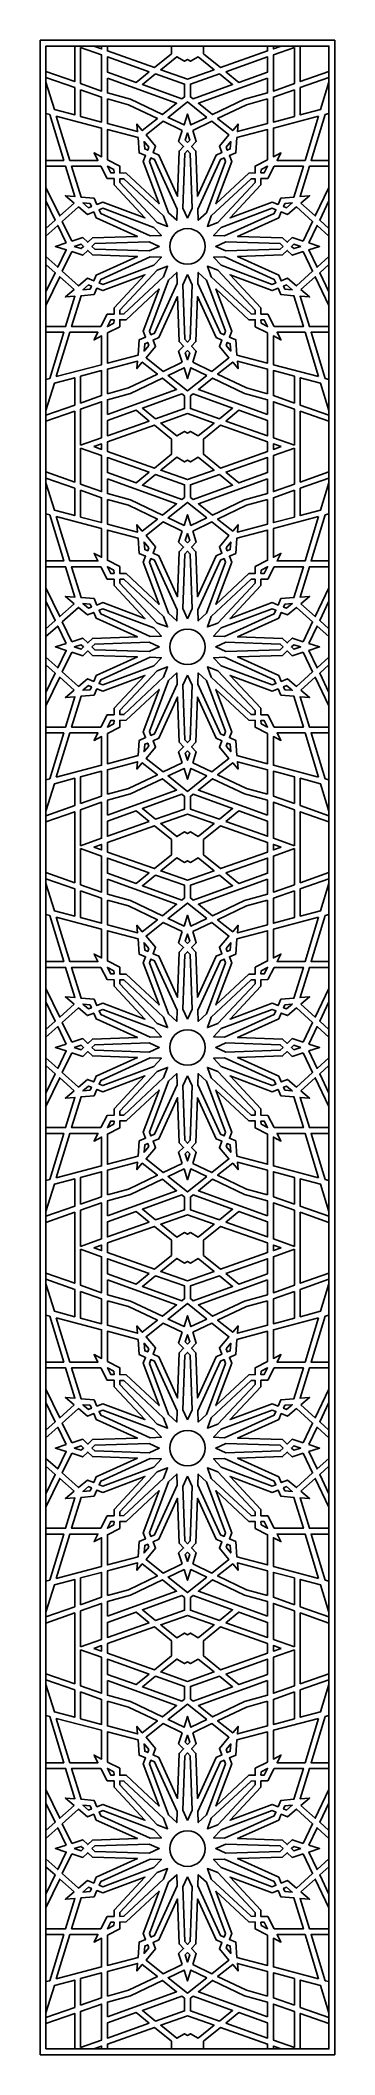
# Model space of a CAD drawing. Extents: x -1356 to -846, y 1052 to 4540.
import ezdxf

# ---------------------------------------------------------------- set-up
doc = ezdxf.new("R2010")
doc.units = 0
doc.layers.add('LAYER_01', color=7, linetype='CONTINUOUS')

msp = doc.modelspace()

# ---------------------------------------------------------------- linework, layer by layer
at = {"layer": 'LAYER_01'}
for points in [[(-1355.9, 1051.9), (-845.5, 1051.9), (-845.5, 4539.9), (-1355.9, 4539.9)], [(-1345.9, 1061.9), (-855.5, 1061.9), (-855.5, 4529.9), (-1345.9, 4529.9)], [(-1286.1, 4527.4), (-1249.5, 4514.5), (-1249.5, 4452.1), (-1286.1, 4465)], [(-1167.1, 4485.5), (-1239.5, 4511), (-1239.5, 4485), (-1189.9, 4467.1)], [(-1082.1, 4511.4), (-1095.7, 4503.5), (-1100.7, 4506.4), (-1105.7, 4503.5), (-1119.2, 4511.4), (-1146.9, 4489), (-1100.7, 4472.8), (-1054.5, 4489)], [(-1034.3, 4485.5), (-961.9, 4511), (-961.9, 4485), (-1011.5, 4467.1)], [(-915.3, 4527.4), (-951.9, 4514.5), (-951.9, 4452.1), (-915.3, 4465)], [(-1345.9, 4467.3), (-1331.4, 4420), (-1296.1, 4410.6), (-1296.1, 4457.9), (-1345.9, 4475.4)], [(-1239.5, 4474.3), (-1119.5, 4431), (-1144.2, 4411.3), (-1199.4, 4437.7), (-1239.5, 4448.7)], [(-1156, 4481.6), (-1105.7, 4464), (-1105.7, 4442), (-1110.3, 4438.4), (-1178.9, 4463.1)], [(-1045.4, 4481.6), (-1095.7, 4464), (-1095.7, 4442), (-1091.1, 4438.4), (-1022.5, 4463.1)], [(-961.9, 4474.3), (-1081.9, 4431), (-1057.2, 4411.3), (-1002, 4437.7), (-961.9, 4448.7)], [(-855.5, 4467.3), (-870, 4420), (-905.3, 4410.6), (-905.3, 4457.9), (-855.5, 4475.4)], [(-1286.1, 4454.4), (-1249.5, 4441.5), (-1249.5, 4398.3), (-1286.1, 4408)], [(-1239.5, 4438.3), (-1202.9, 4428.3), (-1152.9, 4404.4), (-1179, 4383.6), (-1188.3, 4394.7), (-1187.3, 4381.9), (-1239.5, 4395.7)], [(-1067.2, 4406.5), (-1094.7, 4393.4), (-1100.7, 4412.1), (-1106.7, 4393.4), (-1134.2, 4406.5), (-1100.7, 4433.2)], [(-961.9, 4438.3), (-998.5, 4428.3), (-1048.5, 4404.4), (-1022.4, 4383.6), (-1013.1, 4394.7), (-1014.1, 4381.9), (-961.9, 4395.7)], [(-915.3, 4454.4), (-951.9, 4441.5), (-951.9, 4398.3), (-915.3, 4408)], [(-1339.3, 4411.7), (-1345.9, 4413.4), (-1345.9, 4331.9), (-1315, 4331.9)], [(-1328, 4408.7), (-1249.5, 4388), (-1249.5, 4338.3), (-1262.6, 4345), (-1255.9, 4331.9), (-1304.5, 4331.9)], [(-1109.8, 4383.8), (-1142.9, 4399.6), (-1172.5, 4376), (-1156, 4356.6), (-1160.4, 4345.5), (-1150.3, 4341.1), (-1118, 4270), (-1115.3, 4348), (-1107.6, 4356), (-1116, 4364.6)], [(-1091.6, 4383.8), (-1058.5, 4399.6), (-1028.9, 4376), (-1045.3, 4356.6), (-1041, 4345.5), (-1051.1, 4341.1), (-1083.4, 4270), (-1086, 4348), (-1093.7, 4356), (-1085.4, 4364.6)], [(-873.4, 4408.7), (-951.9, 4388), (-951.9, 4338.3), (-938.8, 4345), (-945.5, 4331.9), (-896.8, 4331.9)], [(-862, 4411.7), (-855.5, 4413.4), (-855.5, 4331.9), (-886.4, 4331.9)], [(-1186.4, 4371.3), (-1239.5, 4385.3), (-1239.5, 4333.2), (-1218.2, 4322.2), (-1218, 4310.3), (-1207, 4310.1), (-1149.9, 4256.8), (-1177.3, 4329.9), (-1173.3, 4340.2), (-1184.2, 4344.9)], [(-1167.5, 4354.7), (-1169.6, 4349.5), (-1174.8, 4351.7), (-1175.8, 4364.5)], [(-1100.7, 4363.2), (-1096.8, 4367.2), (-1100.7, 4379.4), (-1104.6, 4367.2)], [(-1015, 4371.3), (-961.9, 4385.3), (-961.9, 4333.2), (-983.2, 4322.2), (-983.4, 4310.3), (-994.4, 4310.1), (-1051.5, 4256.8), (-1024, 4329.9), (-1028.1, 4340.2), (-1017.1, 4344.9)], [(-1033.8, 4354.7), (-1031.8, 4349.5), (-1026.6, 4351.7), (-1025.6, 4364.5)], [(-1133.5, 4241.4), (-1166.6, 4329.8), (-1164.1, 4336.2), (-1157.8, 4333.5), (-1118.7, 4247.5), (-1119.4, 4228.2)], [(-1100.7, 4232), (-1092.7, 4249.5), (-1095.9, 4343.9), (-1100.7, 4348.8), (-1105.5, 4343.9), (-1108.7, 4249.5)], [(-1067.9, 4241.4), (-1034.8, 4329.8), (-1037.3, 4336.2), (-1043.6, 4333.5), (-1082.6, 4247.5), (-1082, 4228.2)], [(-1297.2, 4258), (-1312.2, 4270.7), (-1295.9, 4269.4), (-1311.9, 4321.9), (-1345.9, 4321.9), (-1345.9, 4285.3), (-1322.1, 4235.7)], [(-1250.7, 4321.9), (-1239.8, 4300.6), (-1227.9, 4300.4), (-1227.7, 4289.4), (-1174.4, 4232.3), (-1247.5, 4259.8), (-1257.7, 4255.7), (-1262.5, 4266.7), (-1285.2, 4268.5), (-1301.5, 4321.9)], [(-1228.1, 4316.1), (-1228, 4310.4), (-1233.6, 4310.5), (-1239.5, 4321.9)], [(-1153.3, 4224.4), (-1217.7, 4293.4), (-1217.9, 4300.3), (-1211, 4300.2), (-1142, 4235.7), (-1135.2, 4217.7)], [(-1048.1, 4224.4), (-983.6, 4293.4), (-983.5, 4300.3), (-990.4, 4300.2), (-1059.4, 4235.7), (-1066.1, 4217.7)], [(-950.6, 4321.9), (-961.6, 4300.6), (-973.5, 4300.4), (-973.7, 4289.4), (-1027, 4232.3), (-953.9, 4259.8), (-943.6, 4255.7), (-938.9, 4266.7), (-916.2, 4268.5), (-899.9, 4321.9)], [(-973.3, 4316.1), (-973.4, 4310.4), (-967.7, 4310.5), (-961.9, 4321.9)], [(-904.1, 4258), (-889.1, 4270.7), (-905.5, 4269.4), (-889.4, 4321.9), (-855.5, 4321.9), (-855.5, 4285.3), (-879.3, 4235.7)], [(-1345.9, 4262.1), (-1329.9, 4228.7), (-1345.9, 4214.3)], [(-1269.3, 4257.2), (-1267.1, 4252), (-1272.3, 4250), (-1282, 4258.2)], [(-932.1, 4257.2), (-934.3, 4252), (-929.1, 4250), (-919.3, 4258.2)], [(-855.5, 4262.1), (-871.5, 4228.7), (-855.5, 4214.3)], [(-1301.3, 4192.2), (-1282.2, 4198.4), (-1273.6, 4190.1), (-1265.6, 4197.8), (-1187.6, 4200.4), (-1258.7, 4232.7), (-1263.1, 4242.8), (-1274.2, 4238.5), (-1289.5, 4251.5), (-1317.6, 4226.3)], [(-1165.1, 4201.2), (-1251, 4240.2), (-1253.8, 4246.5), (-1247.4, 4249), (-1159, 4215.9), (-1145.8, 4201.8)], [(-1036.3, 4201.2), (-950.3, 4240.2), (-947.6, 4246.5), (-954, 4249), (-1042.4, 4215.9), (-1055.6, 4201.8)], [(-900, 4192.2), (-919.2, 4198.4), (-927.8, 4190.1), (-935.8, 4197.8), (-1013.8, 4200.4), (-942.7, 4232.7), (-938.3, 4242.8), (-927.2, 4238.5), (-911.8, 4251.5), (-883.8, 4226.3)], [(-1310.9, 4189.1), (-1329.7, 4183.1), (-1310.9, 4177.1), (-1325.4, 4146.9), (-1345.9, 4165.3), (-1345.9, 4200.9), (-1325.4, 4219.3)], [(-1297, 4183.1), (-1284.8, 4187), (-1280.8, 4183.1), (-1284.8, 4179.2)], [(-1266.4, 4183.1), (-1261.4, 4187.9), (-1167.1, 4191.1), (-1149.5, 4183.1), (-1167.1, 4175.1), (-1261.4, 4178.3)], [(-935, 4183.1), (-939.9, 4187.9), (-1034.3, 4191.1), (-1051.8, 4183.1), (-1034.3, 4175.1), (-939.9, 4178.3)], [(-904.4, 4183.1), (-916.6, 4187), (-920.6, 4183.1), (-916.6, 4179.2)], [(-890.4, 4189.1), (-871.7, 4183.1), (-890.4, 4177.1), (-876, 4146.9), (-855.5, 4165.3), (-855.5, 4200.9), (-876, 4219.3)], [(-1345.9, 4104.1), (-1329.9, 4137.5), (-1345.9, 4151.9)], [(-1301.3, 4174), (-1282.2, 4167.8), (-1273.6, 4176.2), (-1265.6, 4168.5), (-1187.6, 4165.8), (-1258.7, 4133.5), (-1263.1, 4123.4), (-1274.2, 4127.8), (-1289.5, 4114.7), (-1317.6, 4140)], [(-1165.1, 4165.1), (-1251, 4126), (-1253.8, 4119.7), (-1247.4, 4117.2), (-1159, 4150.3), (-1145.8, 4164.4)], [(-1036.3, 4165.1), (-950.3, 4126), (-947.6, 4119.7), (-954, 4117.2), (-1042.4, 4150.3), (-1055.6, 4164.4)], [(-900, 4174), (-919.2, 4167.8), (-927.8, 4176.2), (-935.8, 4168.5), (-1013.8, 4165.8), (-942.7, 4133.5), (-938.3, 4123.4), (-927.2, 4127.8), (-911.8, 4114.7), (-883.8, 4140)], [(-855.5, 4104.1), (-871.5, 4137.5), (-855.5, 4151.9)], [(-1297.2, 4108.2), (-1312.2, 4095.5), (-1295.9, 4096.8), (-1311.9, 4044.3), (-1345.9, 4044.3), (-1345.9, 4080.9), (-1322.1, 4130.6)], [(-1250.7, 4044.3), (-1239.8, 4065.6), (-1227.9, 4065.8), (-1227.7, 4076.8), (-1174.4, 4133.9), (-1247.5, 4106.5), (-1257.7, 4110.5), (-1262.5, 4099.6), (-1285.2, 4097.7), (-1301.5, 4044.3)], [(-1269.3, 4109), (-1267.1, 4114.2), (-1272.3, 4116.3), (-1282, 4108)], [(-1153.3, 4141.8), (-1217.7, 4072.8), (-1217.9, 4065.9), (-1211, 4066.1), (-1142, 4130.5), (-1135.2, 4148.6)], [(-1133.5, 4124.8), (-1166.6, 4036.4), (-1164.1, 4030), (-1157.8, 4032.8), (-1118.7, 4118.7), (-1119.4, 4138)], [(-1100.7, 4134.3), (-1092.7, 4116.7), (-1095.9, 4022.4), (-1100.7, 4017.4), (-1105.5, 4022.4), (-1108.7, 4116.7)], [(-1067.9, 4124.8), (-1034.8, 4036.4), (-1037.3, 4030), (-1043.6, 4032.8), (-1082.6, 4118.7), (-1082, 4138)], [(-1048.1, 4141.8), (-983.6, 4072.8), (-983.5, 4065.9), (-990.4, 4066.1), (-1059.4, 4130.5), (-1066.1, 4148.6)], [(-950.6, 4044.3), (-961.6, 4065.6), (-973.5, 4065.8), (-973.7, 4076.8), (-1027, 4133.9), (-953.9, 4106.5), (-943.6, 4110.5), (-938.9, 4099.6), (-916.2, 4097.7), (-899.9, 4044.3)], [(-932.1, 4109), (-934.3, 4114.2), (-929.1, 4116.3), (-919.3, 4108)], [(-904.1, 4108.2), (-889.1, 4095.5), (-905.5, 4096.8), (-889.4, 4044.3), (-855.5, 4044.3), (-855.5, 4080.9), (-879.3, 4130.6)], [(-1186.4, 3994.9), (-1239.5, 3980.9), (-1239.5, 4033.1), (-1218.2, 4044), (-1218, 4055.9), (-1207, 4056.1), (-1149.9, 4109.4), (-1177.3, 4036.3), (-1173.3, 4026), (-1184.2, 4021.3)], [(-1109.8, 3982.5), (-1142.9, 3966.6), (-1172.5, 3990.2), (-1156, 4009.6), (-1160.4, 4020.7), (-1150.3, 4025.1), (-1118, 4096.2), (-1115.3, 4018.2), (-1107.6, 4010.2), (-1116, 4001.6)], [(-1091.6, 3982.5), (-1058.5, 3966.6), (-1028.9, 3990.2), (-1045.3, 4009.6), (-1041, 4020.7), (-1051.1, 4025.1), (-1083.4, 4096.2), (-1086, 4018.2), (-1093.7, 4010.2), (-1085.4, 4001.6)], [(-1015, 3994.9), (-961.9, 3980.9), (-961.9, 4033.1), (-983.2, 4044), (-983.4, 4055.9), (-994.4, 4056.1), (-1051.5, 4109.4), (-1024, 4036.3), (-1028.1, 4026), (-1017.1, 4021.3)], [(-1228.1, 4050.2), (-1228, 4055.8), (-1233.6, 4055.7), (-1239.5, 4044.3)], [(-973.3, 4050.2), (-973.4, 4055.8), (-967.7, 4055.7), (-961.9, 4044.3)], [(-1339.3, 3954.5), (-1345.9, 3952.8), (-1345.9, 4034.3), (-1315, 4034.3)], [(-1328, 3957.5), (-1249.5, 3978.2), (-1249.5, 4027.9), (-1262.6, 4021.2), (-1255.9, 4034.3), (-1304.5, 4034.3)], [(-1167.5, 4011.5), (-1169.6, 4016.7), (-1174.8, 4014.5), (-1175.8, 4001.8)], [(-1033.8, 4011.5), (-1031.8, 4016.7), (-1026.6, 4014.5), (-1025.6, 4001.8)], [(-873.4, 3957.5), (-951.9, 3978.2), (-951.9, 4027.9), (-938.8, 4021.2), (-945.5, 4034.3), (-896.8, 4034.3)], [(-862, 3954.5), (-855.5, 3952.8), (-855.5, 4034.3), (-886.4, 4034.3)], [(-1239.5, 3927.9), (-1202.9, 3937.9), (-1152.9, 3961.8), (-1179, 3982.6), (-1188.3, 3971.6), (-1187.3, 3984.3), (-1239.5, 3970.5)], [(-1100.7, 4003), (-1096.8, 3999), (-1100.7, 3986.8), (-1104.6, 3999)], [(-961.9, 3927.9), (-998.5, 3937.9), (-1048.5, 3961.8), (-1022.4, 3982.6), (-1013.1, 3971.6), (-1014.1, 3984.3), (-961.9, 3970.5)], [(-1345.9, 3898.9), (-1331.4, 3946.3), (-1296.1, 3955.6), (-1296.1, 3908.3), (-1345.9, 3890.8)], [(-1286.1, 3911.8), (-1249.5, 3924.7), (-1249.5, 3967.9), (-1286.1, 3958.2)], [(-1239.5, 3891.9), (-1119.5, 3935.2), (-1144.2, 3954.9), (-1199.4, 3928.5), (-1239.5, 3917.5)], [(-1067.2, 3959.7), (-1094.7, 3972.9), (-1100.7, 3954.1), (-1106.7, 3972.9), (-1134.2, 3959.7), (-1100.7, 3933)], [(-961.9, 3891.9), (-1081.9, 3935.2), (-1057.2, 3954.9), (-1002, 3928.5), (-961.9, 3917.5)], [(-915.3, 3911.8), (-951.9, 3924.7), (-951.9, 3967.9), (-915.3, 3958.2)], [(-855.5, 3898.9), (-870, 3946.3), (-905.3, 3955.6), (-905.3, 3908.3), (-855.5, 3890.8)], [(-1286.1, 3838.8), (-1249.5, 3851.7), (-1249.5, 3914.1), (-1286.1, 3901.2)], [(-1156, 3884.6), (-1105.7, 3902.2), (-1105.7, 3924.2), (-1110.3, 3927.9), (-1178.9, 3903.1)], [(-1045.4, 3884.6), (-1095.7, 3902.2), (-1095.7, 3924.2), (-1091.1, 3927.9), (-1022.5, 3903.1)], [(-915.3, 3838.8), (-951.9, 3851.7), (-951.9, 3914.1), (-915.3, 3901.2)], [(-1296.1, 3836.3), (-1296.1, 3897.7), (-1345.9, 3880.2), (-1345.9, 3792.4), (-1296.1, 3774.9)], [(-1167.1, 3880.7), (-1239.5, 3855.2), (-1239.5, 3881.3), (-1189.9, 3899.2)], [(-1239.5, 3836.3), (-1239.5, 3828), (-1157.9, 3799.3), (-1128.5, 3823.1), (-1128.5, 3849.5), (-1157.9, 3873.3), (-1239.5, 3844.6)], [(-1082.1, 3854.8), (-1095.7, 3862.7), (-1100.7, 3859.8), (-1105.7, 3862.7), (-1119.2, 3854.8), (-1146.9, 3877.2), (-1100.7, 3893.4), (-1054.5, 3877.2)], [(-1072.9, 3836.3), (-1072.9, 3823.1), (-1043.4, 3799.3), (-961.9, 3828), (-961.9, 3844.6), (-1043.4, 3873.3), (-1072.9, 3849.5)], [(-1034.3, 3880.7), (-961.9, 3855.2), (-961.9, 3881.3), (-1011.5, 3899.2)], [(-905.3, 3836.3), (-905.3, 3897.7), (-855.5, 3880.2), (-855.5, 3792.4), (-905.3, 3774.9)], [(-1263.2, 3836.3), (-1249.5, 3831.5), (-1249.5, 3841.1)], [(-938.2, 3836.3), (-951.9, 3831.5), (-951.9, 3841.1)], [(-1286.1, 3833.8), (-1249.5, 3820.9), (-1249.5, 3758.5), (-1286.1, 3771.4)], [(-1167.1, 3791.9), (-1239.5, 3817.4), (-1239.5, 3791.3), (-1189.9, 3773.5)], [(-1082.1, 3817.8), (-1095.7, 3809.9), (-1100.7, 3812.8), (-1105.7, 3809.9), (-1119.2, 3817.8), (-1146.9, 3795.4), (-1100.7, 3779.2), (-1054.5, 3795.4)], [(-1034.3, 3791.9), (-961.9, 3817.4), (-961.9, 3791.3), (-1011.5, 3773.5)], [(-915.3, 3833.8), (-951.9, 3820.9), (-951.9, 3758.5), (-915.3, 3771.4)], [(-1345.9, 3773.7), (-1331.4, 3726.3), (-1296.1, 3717), (-1296.1, 3764.3), (-1345.9, 3781.8)], [(-1239.5, 3780.7), (-1119.5, 3737.4), (-1144.2, 3717.7), (-1199.4, 3744.1), (-1239.5, 3755.1)], [(-1156, 3788), (-1105.7, 3770.4), (-1105.7, 3748.4), (-1110.3, 3744.8), (-1178.9, 3769.5)], [(-1045.4, 3788), (-1095.7, 3770.4), (-1095.7, 3748.4), (-1091.1, 3744.8), (-1022.5, 3769.5)], [(-961.9, 3780.7), (-1081.9, 3737.4), (-1057.2, 3717.7), (-1002, 3744.1), (-961.9, 3755.1)], [(-855.5, 3773.7), (-870, 3726.3), (-905.3, 3717), (-905.3, 3764.3), (-855.5, 3781.8)], [(-1286.1, 3760.8), (-1249.5, 3747.9), (-1249.5, 3704.7), (-1286.1, 3714.4)], [(-1239.5, 3744.7), (-1202.9, 3734.7), (-1152.9, 3710.8), (-1179, 3690), (-1188.3, 3701.1), (-1187.3, 3688.3), (-1239.5, 3702.1)], [(-1067.2, 3712.9), (-1094.7, 3699.8), (-1100.7, 3718.5), (-1106.7, 3699.8), (-1134.2, 3712.9), (-1100.7, 3739.6)], [(-961.9, 3744.7), (-998.5, 3734.7), (-1048.5, 3710.8), (-1022.4, 3690), (-1013.1, 3701.1), (-1014.1, 3688.3), (-961.9, 3702.1)], [(-915.3, 3760.8), (-951.9, 3747.9), (-951.9, 3704.7), (-915.3, 3714.4)], [(-1339.3, 3718.1), (-1345.9, 3719.8), (-1345.9, 3638.3), (-1315, 3638.3)], [(-1328, 3715.1), (-1249.5, 3694.4), (-1249.5, 3644.7), (-1262.6, 3651.4), (-1255.9, 3638.3), (-1304.5, 3638.3)], [(-1109.8, 3690.2), (-1142.9, 3706), (-1172.5, 3682.4), (-1156, 3663), (-1160.4, 3651.9), (-1150.3, 3647.5), (-1118, 3576.4), (-1115.3, 3654.4), (-1107.6, 3662.4), (-1116, 3671)], [(-1091.6, 3690.2), (-1058.5, 3706), (-1028.9, 3682.4), (-1045.3, 3663), (-1041, 3651.9), (-1051.1, 3647.5), (-1083.4, 3576.4), (-1086, 3654.4), (-1093.7, 3662.4), (-1085.4, 3671)], [(-873.4, 3715.1), (-951.9, 3694.4), (-951.9, 3644.7), (-938.8, 3651.4), (-945.5, 3638.3), (-896.8, 3638.3)], [(-862, 3718.1), (-855.5, 3719.8), (-855.5, 3638.3), (-886.4, 3638.3)], [(-1186.4, 3677.7), (-1239.5, 3691.7), (-1239.5, 3639.6), (-1218.2, 3628.6), (-1218, 3616.7), (-1207, 3616.5), (-1149.9, 3563.2), (-1177.3, 3636.3), (-1173.3, 3646.6), (-1184.2, 3651.3)], [(-1167.5, 3661.1), (-1169.6, 3655.9), (-1174.8, 3658.1), (-1175.8, 3670.9)], [(-1100.7, 3669.6), (-1096.8, 3673.6), (-1100.7, 3685.8), (-1104.6, 3673.6)], [(-1015, 3677.7), (-961.9, 3691.7), (-961.9, 3639.6), (-983.2, 3628.6), (-983.4, 3616.7), (-994.4, 3616.5), (-1051.5, 3563.2), (-1024, 3636.3), (-1028.1, 3646.6), (-1017.1, 3651.3)], [(-1033.8, 3661.1), (-1031.8, 3655.9), (-1026.6, 3658.1), (-1025.6, 3670.9)], [(-1297.2, 3564.4), (-1312.2, 3577.1), (-1295.9, 3575.8), (-1311.9, 3628.3), (-1345.9, 3628.3), (-1345.9, 3591.7), (-1322.1, 3542.1)], [(-1250.7, 3628.3), (-1239.8, 3607), (-1227.9, 3606.8), (-1227.7, 3595.8), (-1174.4, 3538.7), (-1247.5, 3566.2), (-1257.7, 3562.1), (-1262.5, 3573.1), (-1285.2, 3574.9), (-1301.5, 3628.3)], [(-1228.1, 3622.5), (-1228, 3616.8), (-1233.6, 3616.9), (-1239.5, 3628.3)], [(-1133.5, 3547.8), (-1166.6, 3636.2), (-1164.1, 3642.6), (-1157.8, 3639.8), (-1118.7, 3553.9), (-1119.4, 3534.6)], [(-1100.7, 3538.4), (-1092.7, 3555.9), (-1095.9, 3650.3), (-1100.7, 3655.2), (-1105.5, 3650.3), (-1108.7, 3555.9)], [(-1067.9, 3547.8), (-1034.8, 3636.2), (-1037.3, 3642.6), (-1043.6, 3639.8), (-1082.6, 3553.9), (-1082, 3534.6)], [(-950.6, 3628.3), (-961.6, 3607), (-973.5, 3606.8), (-973.7, 3595.8), (-1027, 3538.7), (-953.9, 3566.2), (-943.6, 3562.1), (-938.9, 3573.1), (-916.2, 3574.9), (-899.9, 3628.3)], [(-973.3, 3622.5), (-973.4, 3616.8), (-967.7, 3616.9), (-961.9, 3628.3)], [(-904.1, 3564.4), (-889.1, 3577.1), (-905.5, 3575.8), (-889.4, 3628.3), (-855.5, 3628.3), (-855.5, 3591.7), (-879.3, 3542.1)], [(-1153.3, 3530.8), (-1217.7, 3599.8), (-1217.9, 3606.7), (-1211, 3606.6), (-1142, 3542.1), (-1135.2, 3524.1)], [(-1048.1, 3530.8), (-983.6, 3599.8), (-983.5, 3606.7), (-990.4, 3606.6), (-1059.4, 3542.1), (-1066.1, 3524.1)], [(-1345.9, 3568.5), (-1329.9, 3535.1), (-1345.9, 3520.7)], [(-1301.3, 3498.6), (-1282.2, 3504.8), (-1273.6, 3496.5), (-1265.6, 3504.2), (-1187.6, 3506.8), (-1258.7, 3539.1), (-1263.1, 3549.2), (-1274.2, 3544.8), (-1289.5, 3557.9), (-1317.6, 3532.7)], [(-1269.3, 3563.6), (-1267.1, 3558.4), (-1272.3, 3556.4), (-1282, 3564.6)], [(-900, 3498.6), (-919.2, 3504.8), (-927.8, 3496.5), (-935.8, 3504.2), (-1013.8, 3506.8), (-942.7, 3539.1), (-938.3, 3549.2), (-927.2, 3544.8), (-911.8, 3557.9), (-883.8, 3532.7)], [(-932.1, 3563.6), (-934.3, 3558.4), (-929.1, 3556.4), (-919.3, 3564.6)], [(-855.5, 3568.5), (-871.5, 3535.1), (-855.5, 3520.7)], [(-1310.9, 3495.5), (-1329.7, 3489.5), (-1310.9, 3483.5), (-1325.4, 3453.3), (-1345.9, 3471.7), (-1345.9, 3507.3), (-1325.4, 3525.7)], [(-1165.1, 3507.6), (-1251, 3546.6), (-1253.8, 3552.9), (-1247.4, 3555.4), (-1159, 3522.3), (-1145.8, 3508.2)], [(-1036.3, 3507.6), (-950.3, 3546.6), (-947.6, 3552.9), (-954, 3555.4), (-1042.4, 3522.3), (-1055.6, 3508.2)], [(-890.4, 3495.5), (-871.7, 3489.5), (-890.4, 3483.5), (-876, 3453.3), (-855.5, 3471.7), (-855.5, 3507.3), (-876, 3525.7)], [(-1297, 3489.5), (-1284.8, 3493.4), (-1280.8, 3489.5), (-1284.8, 3485.6)], [(-1266.4, 3489.5), (-1261.4, 3494.3), (-1167.1, 3497.5), (-1149.5, 3489.5), (-1167.1, 3481.5), (-1261.4, 3484.7)], [(-935, 3489.5), (-939.9, 3494.3), (-1034.3, 3497.5), (-1051.8, 3489.5), (-1034.3, 3481.5), (-939.9, 3484.7)], [(-904.4, 3489.5), (-916.6, 3493.4), (-920.6, 3489.5), (-916.6, 3485.6)], [(-1345.9, 3410.5), (-1329.9, 3443.9), (-1345.9, 3458.3)], [(-1301.3, 3480.4), (-1282.2, 3474.2), (-1273.6, 3482.5), (-1265.6, 3474.9), (-1187.6, 3472.2), (-1258.7, 3439.9), (-1263.1, 3429.8), (-1274.2, 3434.2), (-1289.5, 3421.1), (-1317.6, 3446.4)], [(-1165.1, 3471.5), (-1251, 3432.4), (-1253.8, 3426.1), (-1247.4, 3423.6), (-1159, 3456.7), (-1145.8, 3470.8)], [(-1153.3, 3448.2), (-1217.7, 3379.2), (-1217.9, 3372.3), (-1211, 3372.5), (-1142, 3436.9), (-1135.2, 3455)], [(-1048.1, 3448.2), (-983.6, 3379.2), (-983.5, 3372.3), (-990.4, 3372.5), (-1059.4, 3436.9), (-1066.1, 3455)], [(-1036.3, 3471.5), (-950.3, 3432.4), (-947.6, 3426.1), (-954, 3423.6), (-1042.4, 3456.7), (-1055.6, 3470.8)], [(-900, 3480.4), (-919.2, 3474.2), (-927.8, 3482.5), (-935.8, 3474.9), (-1013.8, 3472.2), (-942.7, 3439.9), (-938.3, 3429.8), (-927.2, 3434.2), (-911.8, 3421.1), (-883.8, 3446.4)], [(-855.5, 3410.5), (-871.5, 3443.9), (-855.5, 3458.3)], [(-1297.2, 3414.6), (-1312.2, 3401.9), (-1295.9, 3403.2), (-1311.9, 3350.7), (-1345.9, 3350.7), (-1345.9, 3387.3), (-1322.1, 3437)], [(-1250.7, 3350.7), (-1239.8, 3372), (-1227.9, 3372.2), (-1227.7, 3383.2), (-1174.4, 3440.3), (-1247.5, 3412.9), (-1257.7, 3416.9), (-1262.5, 3406), (-1285.2, 3404.1), (-1301.5, 3350.7)], [(-1269.3, 3415.4), (-1267.1, 3420.6), (-1272.3, 3422.7), (-1282, 3414.4)], [(-1133.5, 3431.2), (-1166.6, 3342.8), (-1164.1, 3336.4), (-1157.8, 3339.2), (-1118.7, 3425.1), (-1119.4, 3444.4)], [(-1100.7, 3440.7), (-1092.7, 3423.1), (-1095.9, 3328.8), (-1100.7, 3323.8), (-1105.5, 3328.8), (-1108.7, 3423.1)], [(-1067.9, 3431.2), (-1034.8, 3342.8), (-1037.3, 3336.4), (-1043.6, 3339.2), (-1082.6, 3425.1), (-1082, 3444.4)], [(-950.6, 3350.7), (-961.6, 3372), (-973.5, 3372.2), (-973.7, 3383.2), (-1027, 3440.3), (-953.9, 3412.9), (-943.6, 3416.9), (-938.9, 3406), (-916.2, 3404.1), (-899.9, 3350.7)], [(-932.1, 3415.4), (-934.3, 3420.6), (-929.1, 3422.7), (-919.3, 3414.4)], [(-904.1, 3414.6), (-889.1, 3401.9), (-905.5, 3403.2), (-889.4, 3350.7), (-855.5, 3350.7), (-855.5, 3387.3), (-879.3, 3437)], [(-1186.4, 3301.3), (-1239.5, 3287.3), (-1239.5, 3339.5), (-1218.2, 3350.4), (-1218, 3362.3), (-1207, 3362.5), (-1149.9, 3415.8), (-1177.3, 3342.7), (-1173.3, 3332.4), (-1184.2, 3327.7)], [(-1109.8, 3288.9), (-1142.9, 3273), (-1172.5, 3296.6), (-1156, 3316), (-1160.4, 3327.1), (-1150.3, 3331.5), (-1118, 3402.6), (-1115.3, 3324.6), (-1107.6, 3316.6), (-1116, 3308)], [(-1091.6, 3288.9), (-1058.5, 3273), (-1028.9, 3296.6), (-1045.3, 3316), (-1041, 3327.1), (-1051.1, 3331.5), (-1083.4, 3402.6), (-1086, 3324.6), (-1093.7, 3316.6), (-1085.4, 3308)], [(-1015, 3301.3), (-961.9, 3287.3), (-961.9, 3339.5), (-983.2, 3350.4), (-983.4, 3362.3), (-994.4, 3362.5), (-1051.5, 3415.8), (-1024, 3342.7), (-1028.1, 3332.4), (-1017.1, 3327.7)], [(-1228.1, 3356.5), (-1228, 3362.2), (-1233.6, 3362.1), (-1239.5, 3350.7)], [(-973.3, 3356.5), (-973.4, 3362.2), (-967.7, 3362.1), (-961.9, 3350.7)], [(-1339.3, 3260.9), (-1345.9, 3259.2), (-1345.9, 3340.7), (-1315, 3340.7)], [(-1328, 3263.9), (-1249.5, 3284.6), (-1249.5, 3334.3), (-1262.6, 3327.6), (-1255.9, 3340.7), (-1304.5, 3340.7)], [(-1167.5, 3317.9), (-1169.6, 3323.1), (-1174.8, 3320.9), (-1175.8, 3308.2)], [(-1033.8, 3317.9), (-1031.8, 3323.1), (-1026.6, 3320.9), (-1025.6, 3308.2)], [(-873.4, 3263.9), (-951.9, 3284.6), (-951.9, 3334.3), (-938.8, 3327.6), (-945.5, 3340.7), (-896.8, 3340.7)], [(-862, 3260.9), (-855.5, 3259.2), (-855.5, 3340.7), (-886.4, 3340.7)], [(-1239.5, 3234.3), (-1202.9, 3244.3), (-1152.9, 3268.2), (-1179, 3289), (-1188.3, 3278), (-1187.3, 3290.7), (-1239.5, 3276.9)], [(-1067.2, 3266.1), (-1094.7, 3279.2), (-1100.7, 3260.5), (-1106.7, 3279.2), (-1134.2, 3266.1), (-1100.7, 3239.4)], [(-1100.7, 3309.4), (-1096.8, 3305.4), (-1100.7, 3293.2), (-1104.6, 3305.4)], [(-961.9, 3234.3), (-998.5, 3244.3), (-1048.5, 3268.2), (-1022.4, 3289), (-1013.1, 3278), (-1014.1, 3290.7), (-961.9, 3276.9)], [(-1345.9, 3205.3), (-1331.4, 3252.7), (-1296.1, 3262), (-1296.1, 3214.7), (-1345.9, 3197.2)], [(-1286.1, 3218.2), (-1249.5, 3231.1), (-1249.5, 3274.3), (-1286.1, 3264.6)], [(-1239.5, 3198.3), (-1119.5, 3241.6), (-1144.2, 3261.3), (-1199.4, 3234.9), (-1239.5, 3223.9)], [(-961.9, 3198.3), (-1081.9, 3241.6), (-1057.2, 3261.3), (-1002, 3234.9), (-961.9, 3223.9)], [(-915.3, 3218.2), (-951.9, 3231.1), (-951.9, 3274.3), (-915.3, 3264.6)], [(-855.5, 3205.3), (-870, 3252.7), (-905.3, 3262), (-905.3, 3214.7), (-855.5, 3197.2)], [(-1286.1, 3145.2), (-1249.5, 3158.1), (-1249.5, 3220.5), (-1286.1, 3207.6)], [(-1156, 3191), (-1105.7, 3208.6), (-1105.7, 3230.6), (-1110.3, 3234.3), (-1178.9, 3209.5)], [(-1045.4, 3191), (-1095.7, 3208.6), (-1095.7, 3230.6), (-1091.1, 3234.3), (-1022.5, 3209.5)], [(-915.3, 3145.2), (-951.9, 3158.1), (-951.9, 3220.5), (-915.3, 3207.6)], [(-1296.1, 3142.7), (-1296.1, 3204.1), (-1345.9, 3186.6), (-1345.9, 3098.8), (-1296.1, 3081.3)], [(-1167.1, 3187.1), (-1239.5, 3161.6), (-1239.5, 3187.7), (-1189.9, 3205.5)], [(-1128.5, 3142.7), (-1128.5, 3155.9), (-1157.9, 3179.7), (-1239.5, 3151), (-1239.5, 3134.4), (-1157.9, 3105.7), (-1128.5, 3129.5)], [(-1082.1, 3161.2), (-1095.7, 3169.1), (-1100.7, 3166.2), (-1105.7, 3169.1), (-1119.2, 3161.2), (-1146.9, 3183.6), (-1100.7, 3199.8), (-1054.5, 3183.6)], [(-961.9, 3142.7), (-961.9, 3151), (-1043.4, 3179.7), (-1072.9, 3155.9), (-1072.9, 3129.5), (-1043.4, 3105.7), (-961.9, 3134.4)], [(-1034.3, 3187.1), (-961.9, 3161.6), (-961.9, 3187.7), (-1011.5, 3205.5)], [(-855.5, 3142.7), (-855.5, 3098.8), (-905.3, 3081.3), (-905.3, 3204.1), (-855.5, 3186.6)], [(-1286.1, 3140.2), (-1249.5, 3127.3), (-1249.5, 3064.9), (-1286.1, 3077.8)], [(-1263.2, 3142.7), (-1249.5, 3137.9), (-1249.5, 3147.5)], [(-938.2, 3142.7), (-951.9, 3137.9), (-951.9, 3147.5)], [(-915.3, 3140.2), (-951.9, 3127.3), (-951.9, 3064.9), (-915.3, 3077.8)], [(-1167.1, 3098.3), (-1239.5, 3123.8), (-1239.5, 3097.7), (-1189.9, 3079.9)], [(-1082.1, 3124.2), (-1095.7, 3116.3), (-1100.7, 3119.2), (-1105.7, 3116.3), (-1119.2, 3124.2), (-1146.9, 3101.8), (-1100.7, 3085.6), (-1054.5, 3101.8)], [(-1034.3, 3098.3), (-961.9, 3123.8), (-961.9, 3097.7), (-1011.5, 3079.9)], [(-1345.9, 3080.1), (-1331.4, 3032.7), (-1296.1, 3023.4), (-1296.1, 3070.7), (-1345.9, 3088.2)], [(-1239.5, 3087.1), (-1119.5, 3043.8), (-1144.2, 3024.1), (-1199.4, 3050.5), (-1239.5, 3061.5)], [(-1156, 3094.4), (-1105.7, 3076.8), (-1105.7, 3054.8), (-1110.3, 3051.1), (-1178.9, 3075.9)], [(-1045.4, 3094.4), (-1095.7, 3076.8), (-1095.7, 3054.8), (-1091.1, 3051.1), (-1022.5, 3075.9)], [(-961.9, 3087.1), (-1081.9, 3043.8), (-1057.2, 3024.1), (-1002, 3050.5), (-961.9, 3061.5)], [(-855.5, 3080.1), (-870, 3032.7), (-905.3, 3023.4), (-905.3, 3070.7), (-855.5, 3088.2)], [(-1286.1, 3067.2), (-1249.5, 3054.3), (-1249.5, 3011.1), (-1286.1, 3020.8)], [(-1239.5, 3051.1), (-1202.9, 3041.1), (-1152.9, 3017.2), (-1179, 2996.4), (-1188.3, 3007.5), (-1187.3, 2994.7), (-1239.5, 3008.5)], [(-1067.2, 3019.3), (-1094.7, 3006.2), (-1100.7, 3024.9), (-1106.7, 3006.2), (-1134.2, 3019.3), (-1100.7, 3046)], [(-961.9, 3051.1), (-998.5, 3041.1), (-1048.5, 3017.2), (-1022.4, 2996.4), (-1013.1, 3007.5), (-1014.1, 2994.7), (-961.9, 3008.5)], [(-915.3, 3067.2), (-951.9, 3054.3), (-951.9, 3011.1), (-915.3, 3020.8)], [(-1339.3, 3024.5), (-1345.9, 3026.2), (-1345.9, 2944.7), (-1315, 2944.7)], [(-1328, 3021.5), (-1249.5, 3000.8), (-1249.5, 2951.1), (-1262.6, 2957.8), (-1255.9, 2944.7), (-1304.5, 2944.7)], [(-1109.8, 2996.6), (-1142.9, 3012.4), (-1172.5, 2988.8), (-1156, 2969.4), (-1160.4, 2958.3), (-1150.3, 2953.9), (-1118, 2882.8), (-1115.3, 2960.8), (-1107.6, 2968.8), (-1116, 2977.4)], [(-1091.6, 2996.6), (-1058.5, 3012.4), (-1028.9, 2988.8), (-1045.3, 2969.4), (-1041, 2958.3), (-1051.1, 2953.9), (-1083.4, 2882.8), (-1086, 2960.8), (-1093.7, 2968.8), (-1085.4, 2977.4)], [(-873.4, 3021.5), (-951.9, 3000.8), (-951.9, 2951.1), (-938.8, 2957.8), (-945.5, 2944.7), (-896.8, 2944.7)], [(-862, 3024.5), (-855.5, 3026.2), (-855.5, 2944.7), (-886.4, 2944.7)], [(-1186.4, 2984.1), (-1239.5, 2998.1), (-1239.5, 2945.9), (-1218.2, 2935), (-1218, 2923.1), (-1207, 2922.9), (-1149.9, 2869.6), (-1177.3, 2942.7), (-1173.3, 2953), (-1184.2, 2957.7)], [(-1167.5, 2967.5), (-1169.6, 2962.3), (-1174.8, 2964.5), (-1175.8, 2977.3)], [(-1100.7, 2976), (-1096.8, 2980), (-1100.7, 2992.2), (-1104.6, 2980)], [(-1015, 2984.1), (-961.9, 2998.1), (-961.9, 2945.9), (-983.2, 2935), (-983.4, 2923.1), (-994.4, 2922.9), (-1051.5, 2869.6), (-1024, 2942.7), (-1028.1, 2953), (-1017.1, 2957.7)], [(-1033.8, 2967.5), (-1031.8, 2962.3), (-1026.6, 2964.5), (-1025.6, 2977.3)], [(-1297.2, 2870.8), (-1312.2, 2883.5), (-1295.9, 2882.2), (-1311.9, 2934.7), (-1345.9, 2934.7), (-1345.9, 2898.1), (-1322.1, 2848.5)], [(-1250.7, 2934.7), (-1239.8, 2913.4), (-1227.9, 2913.2), (-1227.7, 2902.2), (-1174.4, 2845.1), (-1247.5, 2872.6), (-1257.7, 2868.5), (-1262.5, 2879.5), (-1285.2, 2881.3), (-1301.5, 2934.7)], [(-1228.1, 2928.9), (-1228, 2923.2), (-1233.6, 2923.3), (-1239.5, 2934.7)], [(-1133.5, 2854.2), (-1166.6, 2942.6), (-1164.1, 2949), (-1157.8, 2946.2), (-1118.7, 2860.3), (-1119.4, 2841)], [(-1100.7, 2844.8), (-1092.7, 2862.3), (-1095.9, 2956.7), (-1100.7, 2961.6), (-1105.5, 2956.7), (-1108.7, 2862.3)], [(-1067.9, 2854.2), (-1034.8, 2942.6), (-1037.3, 2949), (-1043.6, 2946.2), (-1082.6, 2860.3), (-1082, 2841)], [(-950.6, 2934.7), (-961.6, 2913.4), (-973.5, 2913.2), (-973.7, 2902.2), (-1027, 2845.1), (-953.9, 2872.6), (-943.6, 2868.5), (-938.9, 2879.5), (-916.2, 2881.3), (-899.9, 2934.7)], [(-973.3, 2928.9), (-973.4, 2923.2), (-967.7, 2923.3), (-961.9, 2934.7)], [(-904.1, 2870.8), (-889.1, 2883.5), (-905.5, 2882.2), (-889.4, 2934.7), (-855.5, 2934.7), (-855.5, 2898.1), (-879.3, 2848.5)], [(-1153.3, 2837.2), (-1217.7, 2906.2), (-1217.9, 2913.1), (-1211, 2913), (-1142, 2848.5), (-1135.2, 2830.4)], [(-1048.1, 2837.2), (-983.6, 2906.2), (-983.5, 2913.1), (-990.4, 2913), (-1059.4, 2848.5), (-1066.1, 2830.4)], [(-1345.9, 2874.9), (-1329.9, 2841.5), (-1345.9, 2827.1)], [(-1301.3, 2805), (-1282.2, 2811.2), (-1273.6, 2802.9), (-1265.6, 2810.6), (-1187.6, 2813.2), (-1258.7, 2845.5), (-1263.1, 2855.6), (-1274.2, 2851.2), (-1289.5, 2864.3), (-1317.6, 2839.1)], [(-1269.3, 2870), (-1267.1, 2864.8), (-1272.3, 2862.7), (-1282, 2871)], [(-1165.1, 2813.9), (-1251, 2853), (-1253.8, 2859.3), (-1247.4, 2861.8), (-1159, 2828.7), (-1145.8, 2814.6)], [(-1036.3, 2813.9), (-950.3, 2853), (-947.6, 2859.3), (-954, 2861.8), (-1042.4, 2828.7), (-1055.6, 2814.6)], [(-900, 2805), (-919.2, 2811.2), (-927.8, 2802.9), (-935.8, 2810.6), (-1013.8, 2813.2), (-942.7, 2845.5), (-938.3, 2855.6), (-927.2, 2851.2), (-911.8, 2864.3), (-883.8, 2839.1)], [(-932.1, 2870), (-934.3, 2864.8), (-929.1, 2862.7), (-919.3, 2871)], [(-855.5, 2874.9), (-871.5, 2841.5), (-855.5, 2827.1)], [(-1310.9, 2801.9), (-1329.7, 2795.9), (-1310.9, 2789.9), (-1325.4, 2759.7), (-1345.9, 2778.1), (-1345.9, 2813.7), (-1325.4, 2832.1)], [(-890.4, 2801.9), (-871.7, 2795.9), (-890.4, 2789.9), (-876, 2759.7), (-855.5, 2778.1), (-855.5, 2813.7), (-876, 2832.1)], [(-1297, 2795.9), (-1284.8, 2799.8), (-1280.8, 2795.9), (-1284.8, 2792)], [(-1266.4, 2795.9), (-1261.4, 2800.7), (-1167.1, 2803.9), (-1149.5, 2795.9), (-1167.1, 2787.9), (-1261.4, 2791.1)], [(-935, 2795.9), (-939.9, 2800.7), (-1034.3, 2803.9), (-1051.8, 2795.9), (-1034.3, 2787.9), (-939.9, 2791.1)], [(-904.4, 2795.9), (-916.6, 2799.8), (-920.6, 2795.9), (-916.6, 2792)], [(-1345.9, 2716.9), (-1329.9, 2750.3), (-1345.9, 2764.7)], [(-1301.3, 2786.8), (-1282.2, 2780.6), (-1273.6, 2788.9), (-1265.6, 2781.3), (-1187.6, 2778.6), (-1258.7, 2746.3), (-1263.1, 2736.2), (-1274.2, 2740.6), (-1289.5, 2727.5), (-1317.6, 2752.8)], [(-1165.1, 2777.9), (-1251, 2738.8), (-1253.8, 2732.5), (-1247.4, 2730), (-1159, 2763.1), (-1145.8, 2777.2)], [(-1153.3, 2754.6), (-1217.7, 2685.6), (-1217.9, 2678.7), (-1211, 2678.9), (-1142, 2743.3), (-1135.2, 2761.4)], [(-1048.1, 2754.6), (-983.6, 2685.6), (-983.5, 2678.7), (-990.4, 2678.9), (-1059.4, 2743.3), (-1066.1, 2761.4)], [(-1036.3, 2777.9), (-950.3, 2738.8), (-947.6, 2732.5), (-954, 2730), (-1042.4, 2763.1), (-1055.6, 2777.2)], [(-900, 2786.8), (-919.2, 2780.6), (-927.8, 2788.9), (-935.8, 2781.3), (-1013.8, 2778.6), (-942.7, 2746.3), (-938.3, 2736.2), (-927.2, 2740.6), (-911.8, 2727.5), (-883.8, 2752.8)], [(-855.5, 2716.9), (-871.5, 2750.3), (-855.5, 2764.7)], [(-1297.2, 2721), (-1312.2, 2708.3), (-1295.9, 2709.6), (-1311.9, 2657.1), (-1345.9, 2657.1), (-1345.9, 2693.7), (-1322.1, 2743.4)], [(-1250.7, 2657.1), (-1239.8, 2678.4), (-1227.9, 2678.6), (-1227.7, 2689.6), (-1174.4, 2746.7), (-1247.5, 2719.3), (-1257.7, 2723.3), (-1262.5, 2712.4), (-1285.2, 2710.5), (-1301.5, 2657.1)], [(-1269.3, 2721.8), (-1267.1, 2727), (-1272.3, 2729.1), (-1282, 2720.8)], [(-1186.4, 2607.7), (-1239.5, 2593.7), (-1239.5, 2645.9), (-1218.2, 2656.8), (-1218, 2668.7), (-1207, 2668.9), (-1149.9, 2722.2), (-1177.3, 2649.1), (-1173.3, 2638.8), (-1184.2, 2634.1)], [(-1133.5, 2737.6), (-1166.6, 2649.2), (-1164.1, 2642.8), (-1157.8, 2645.6), (-1118.7, 2731.5), (-1119.4, 2750.8)], [(-1100.7, 2747.1), (-1092.7, 2729.5), (-1095.9, 2635.2), (-1100.7, 2630.2), (-1105.5, 2635.2), (-1108.7, 2729.5)], [(-1067.9, 2737.6), (-1034.8, 2649.2), (-1037.3, 2642.8), (-1043.6, 2645.6), (-1082.6, 2731.5), (-1082, 2750.8)], [(-1015, 2607.7), (-961.9, 2593.7), (-961.9, 2645.9), (-983.2, 2656.8), (-983.4, 2668.7), (-994.4, 2668.9), (-1051.5, 2722.2), (-1024, 2649.1), (-1028.1, 2638.8), (-1017.1, 2634.1)], [(-950.6, 2657.1), (-961.6, 2678.4), (-973.5, 2678.6), (-973.7, 2689.6), (-1027, 2746.7), (-953.9, 2719.3), (-943.6, 2723.3), (-938.9, 2712.4), (-916.2, 2710.5), (-899.9, 2657.1)], [(-932.1, 2721.8), (-934.3, 2727), (-929.1, 2729.1), (-919.3, 2720.8)], [(-904.1, 2721), (-889.1, 2708.3), (-905.5, 2709.6), (-889.4, 2657.1), (-855.5, 2657.1), (-855.5, 2693.7), (-879.3, 2743.4)], [(-1109.8, 2595.3), (-1142.9, 2579.4), (-1172.5, 2603), (-1156, 2622.4), (-1160.4, 2633.5), (-1150.3, 2637.9), (-1118, 2709), (-1115.3, 2631), (-1107.6, 2623), (-1116, 2614.4)], [(-1091.6, 2595.3), (-1058.5, 2579.4), (-1028.9, 2603), (-1045.3, 2622.4), (-1041, 2633.5), (-1051.1, 2637.9), (-1083.4, 2709), (-1086, 2631), (-1093.7, 2623), (-1085.4, 2614.4)], [(-1228.1, 2662.9), (-1228, 2668.6), (-1233.6, 2668.5), (-1239.5, 2657.1)], [(-973.3, 2662.9), (-973.4, 2668.6), (-967.7, 2668.5), (-961.9, 2657.1)], [(-1339.3, 2567.3), (-1345.9, 2565.6), (-1345.9, 2647.1), (-1315, 2647.1)], [(-1328, 2570.3), (-1249.5, 2591), (-1249.5, 2640.7), (-1262.6, 2634), (-1255.9, 2647.1), (-1304.5, 2647.1)], [(-1167.5, 2624.3), (-1169.6, 2629.5), (-1174.8, 2627.3), (-1175.8, 2614.6)], [(-1033.8, 2624.3), (-1031.8, 2629.5), (-1026.6, 2627.3), (-1025.6, 2614.6)], [(-873.4, 2570.3), (-951.9, 2591), (-951.9, 2640.7), (-938.8, 2634), (-945.5, 2647.1), (-896.8, 2647.1)], [(-862, 2567.3), (-855.5, 2565.6), (-855.5, 2647.1), (-886.4, 2647.1)], [(-1239.5, 2540.7), (-1202.9, 2550.7), (-1152.9, 2574.6), (-1179, 2595.4), (-1188.3, 2584.4), (-1187.3, 2597.1), (-1239.5, 2583.3)], [(-1067.2, 2572.5), (-1094.7, 2585.6), (-1100.7, 2566.9), (-1106.7, 2585.6), (-1134.2, 2572.5), (-1100.7, 2545.8)], [(-1100.7, 2615.8), (-1096.8, 2611.8), (-1100.7, 2599.6), (-1104.6, 2611.8)], [(-961.9, 2540.7), (-998.5, 2550.7), (-1048.5, 2574.6), (-1022.4, 2595.4), (-1013.1, 2584.4), (-1014.1, 2597.1), (-961.9, 2583.3)], [(-1345.9, 2511.7), (-1331.4, 2559.1), (-1296.1, 2568.4), (-1296.1, 2521.1), (-1345.9, 2503.6)], [(-1286.1, 2524.6), (-1249.5, 2537.5), (-1249.5, 2580.7), (-1286.1, 2571)], [(-1239.5, 2504.7), (-1119.5, 2548), (-1144.2, 2567.7), (-1199.4, 2541.3), (-1239.5, 2530.3)], [(-961.9, 2504.7), (-1081.9, 2548), (-1057.2, 2567.7), (-1002, 2541.3), (-961.9, 2530.3)], [(-915.3, 2524.6), (-951.9, 2537.5), (-951.9, 2580.7), (-915.3, 2571)], [(-855.5, 2511.7), (-870, 2559.1), (-905.3, 2568.4), (-905.3, 2521.1), (-855.5, 2503.6)], [(-1286.1, 2451.6), (-1249.5, 2464.5), (-1249.5, 2526.9), (-1286.1, 2514)], [(-1167.1, 2493.5), (-1239.5, 2468), (-1239.5, 2494.1), (-1189.9, 2511.9)], [(-1156, 2497.4), (-1105.7, 2515), (-1105.7, 2537), (-1110.3, 2540.7), (-1178.9, 2515.9)], [(-1045.4, 2497.4), (-1095.7, 2515), (-1095.7, 2537), (-1091.1, 2540.7), (-1022.5, 2515.9)], [(-1034.3, 2493.5), (-961.9, 2468), (-961.9, 2494.1), (-1011.5, 2511.9)], [(-915.3, 2451.6), (-951.9, 2464.5), (-951.9, 2526.9), (-915.3, 2514)], [(-1345.9, 2449.1), (-1345.9, 2405.2), (-1296.1, 2387.7), (-1296.1, 2510.5), (-1345.9, 2493)], [(-1128.5, 2449.1), (-1128.5, 2462.3), (-1157.9, 2486.1), (-1239.5, 2457.4), (-1239.5, 2440.8), (-1157.9, 2412.1), (-1128.5, 2435.9)], [(-1082.1, 2467.6), (-1095.7, 2475.5), (-1100.7, 2472.6), (-1105.7, 2475.5), (-1119.2, 2467.6), (-1146.9, 2490), (-1100.7, 2506.2), (-1054.5, 2490)], [(-1072.9, 2449.1), (-1072.9, 2435.9), (-1043.4, 2412.1), (-961.9, 2440.8), (-961.9, 2457.4), (-1043.4, 2486.1), (-1072.9, 2462.3)], [(-855.5, 2449.1), (-855.5, 2405.2), (-905.3, 2387.7), (-905.3, 2510.5), (-855.5, 2493)], [(-1286.1, 2446.6), (-1249.5, 2433.7), (-1249.5, 2371.3), (-1286.1, 2384.2)], [(-1263.2, 2449.1), (-1249.5, 2444.3), (-1249.5, 2453.9)], [(-938.2, 2449.1), (-951.9, 2444.3), (-951.9, 2453.9)], [(-915.3, 2446.6), (-951.9, 2433.7), (-951.9, 2371.3), (-915.3, 2384.2)], [(-1167.1, 2404.7), (-1239.5, 2430.2), (-1239.5, 2404.1), (-1189.9, 2386.3)], [(-1082.1, 2430.6), (-1095.7, 2422.7), (-1100.7, 2425.6), (-1105.7, 2422.7), (-1119.2, 2430.6), (-1146.9, 2408.2), (-1100.7, 2392), (-1054.5, 2408.2)], [(-1034.3, 2404.7), (-961.9, 2430.2), (-961.9, 2404.1), (-1011.5, 2386.3)], [(-1345.9, 2386.5), (-1331.4, 2339.1), (-1296.1, 2329.8), (-1296.1, 2377.1), (-1345.9, 2394.6)], [(-1286.1, 2373.6), (-1249.5, 2360.7), (-1249.5, 2317.5), (-1286.1, 2327.2)], [(-1239.5, 2393.5), (-1119.5, 2350.2), (-1144.2, 2330.5), (-1199.4, 2356.9), (-1239.5, 2367.9)], [(-1156, 2400.8), (-1105.7, 2383.2), (-1105.7, 2361.2), (-1110.3, 2357.5), (-1178.9, 2382.3)], [(-1045.4, 2400.8), (-1095.7, 2383.2), (-1095.7, 2361.2), (-1091.1, 2357.5), (-1022.5, 2382.3)], [(-961.9, 2393.5), (-1081.9, 2350.2), (-1057.2, 2330.5), (-1002, 2356.9), (-961.9, 2367.9)], [(-915.3, 2373.6), (-951.9, 2360.7), (-951.9, 2317.5), (-915.3, 2327.2)], [(-855.5, 2386.5), (-870, 2339.1), (-905.3, 2329.8), (-905.3, 2377.1), (-855.5, 2394.6)], [(-1239.5, 2357.5), (-1202.9, 2347.5), (-1152.9, 2323.6), (-1179, 2302.8), (-1188.3, 2313.9), (-1187.3, 2301.1), (-1239.5, 2314.9)], [(-1067.2, 2325.7), (-1094.7, 2312.6), (-1100.7, 2331.3), (-1106.7, 2312.6), (-1134.2, 2325.7), (-1100.7, 2352.4)], [(-961.9, 2357.5), (-998.5, 2347.5), (-1048.5, 2323.6), (-1022.4, 2302.8), (-1013.1, 2313.9), (-1014.1, 2301.1), (-961.9, 2314.9)], [(-1339.3, 2330.9), (-1345.9, 2332.6), (-1345.9, 2251.1), (-1315, 2251.1)], [(-1328, 2327.9), (-1249.5, 2307.2), (-1249.5, 2257.5), (-1262.6, 2264.2), (-1255.9, 2251.1), (-1304.5, 2251.1)], [(-1186.4, 2290.5), (-1239.5, 2304.5), (-1239.5, 2252.3), (-1218.2, 2241.4), (-1218, 2229.5), (-1207, 2229.3), (-1149.9, 2176), (-1177.3, 2249.1), (-1173.3, 2259.4), (-1184.2, 2264.1)], [(-1109.8, 2302.9), (-1142.9, 2318.8), (-1172.5, 2295.2), (-1156, 2275.8), (-1160.4, 2264.7), (-1150.3, 2260.3), (-1118, 2189.2), (-1115.3, 2267.2), (-1107.6, 2275.2), (-1116, 2283.8)], [(-1091.6, 2302.9), (-1058.5, 2318.8), (-1028.9, 2295.2), (-1045.3, 2275.8), (-1041, 2264.7), (-1051.1, 2260.3), (-1083.4, 2189.2), (-1086, 2267.2), (-1093.7, 2275.2), (-1085.4, 2283.8)], [(-1015, 2290.5), (-961.9, 2304.5), (-961.9, 2252.3), (-983.2, 2241.4), (-983.4, 2229.5), (-994.4, 2229.3), (-1051.5, 2176), (-1024, 2249.1), (-1028.1, 2259.4), (-1017.1, 2264.1)], [(-873.4, 2327.9), (-951.9, 2307.2), (-951.9, 2257.5), (-938.8, 2264.2), (-945.5, 2251.1), (-896.8, 2251.1)], [(-862, 2330.9), (-855.5, 2332.6), (-855.5, 2251.1), (-886.4, 2251.1)], [(-1167.5, 2273.9), (-1169.6, 2268.7), (-1174.8, 2270.9), (-1175.8, 2283.7)], [(-1100.7, 2151.2), (-1092.7, 2168.7), (-1095.9, 2263), (-1100.7, 2268), (-1105.5, 2263), (-1108.7, 2168.7)], [(-1100.7, 2282.4), (-1096.8, 2286.4), (-1100.7, 2298.6), (-1104.6, 2286.4)], [(-1033.8, 2273.9), (-1031.8, 2268.7), (-1026.6, 2270.9), (-1025.6, 2283.7)], [(-1297.2, 2177.2), (-1312.2, 2189.9), (-1295.9, 2188.6), (-1311.9, 2241.1), (-1345.9, 2241.1), (-1345.9, 2204.5), (-1322.1, 2154.9)], [(-1250.7, 2241.1), (-1239.8, 2219.8), (-1227.9, 2219.6), (-1227.7, 2208.6), (-1174.4, 2151.5), (-1247.5, 2179), (-1257.7, 2174.9), (-1262.5, 2185.9), (-1285.2, 2187.7), (-1301.5, 2241.1)], [(-1228.1, 2235.3), (-1228, 2229.6), (-1233.6, 2229.7), (-1239.5, 2241.1)], [(-1133.5, 2160.6), (-1166.6, 2249), (-1164.1, 2255.4), (-1157.8, 2252.6), (-1118.7, 2166.7), (-1119.4, 2147.4)], [(-1067.9, 2160.6), (-1034.8, 2249), (-1037.3, 2255.4), (-1043.6, 2252.6), (-1082.6, 2166.7), (-1082, 2147.4)], [(-950.6, 2241.1), (-961.6, 2219.8), (-973.5, 2219.6), (-973.7, 2208.6), (-1027, 2151.5), (-953.9, 2179), (-943.6, 2174.9), (-938.9, 2185.9), (-916.2, 2187.7), (-899.9, 2241.1)], [(-973.3, 2235.3), (-973.4, 2229.6), (-967.7, 2229.7), (-961.9, 2241.1)], [(-904.1, 2177.2), (-889.1, 2189.9), (-905.5, 2188.6), (-889.4, 2241.1), (-855.5, 2241.1), (-855.5, 2204.5), (-879.3, 2154.9)], [(-1153.3, 2143.6), (-1217.7, 2212.6), (-1217.9, 2219.5), (-1211, 2219.3), (-1142, 2154.9), (-1135.2, 2136.8)], [(-1048.1, 2143.6), (-983.6, 2212.6), (-983.5, 2219.5), (-990.4, 2219.3), (-1059.4, 2154.9), (-1066.1, 2136.8)], [(-1345.9, 2181.3), (-1329.9, 2147.9), (-1345.9, 2133.5)], [(-1301.3, 2111.4), (-1282.2, 2117.6), (-1273.6, 2109.3), (-1265.6, 2117), (-1187.6, 2119.6), (-1258.7, 2151.9), (-1263.1, 2162), (-1274.2, 2157.6), (-1289.5, 2170.7), (-1317.6, 2145.5)], [(-1269.3, 2176.4), (-1267.1, 2171.2), (-1272.3, 2169.1), (-1282, 2177.4)], [(-1165.1, 2120.3), (-1251, 2159.4), (-1253.8, 2165.7), (-1247.4, 2168.2), (-1159, 2135.1), (-1145.8, 2121)], [(-1036.3, 2120.3), (-950.3, 2159.4), (-947.6, 2165.7), (-954, 2168.2), (-1042.4, 2135.1), (-1055.6, 2121)], [(-900, 2111.4), (-919.2, 2117.6), (-927.8, 2109.3), (-935.8, 2117), (-1013.8, 2119.6), (-942.7, 2151.9), (-938.3, 2162), (-927.2, 2157.6), (-911.8, 2170.7), (-883.8, 2145.5)], [(-932.1, 2176.4), (-934.3, 2171.2), (-929.1, 2169.1), (-919.3, 2177.4)], [(-855.5, 2181.3), (-871.5, 2147.9), (-855.5, 2133.5)], [(-1310.9, 2108.3), (-1329.7, 2102.3), (-1310.9, 2096.3), (-1325.4, 2066.1), (-1345.9, 2084.5), (-1345.9, 2120.1), (-1325.4, 2138.5)], [(-890.4, 2108.3), (-871.7, 2102.3), (-890.4, 2096.3), (-876, 2066.1), (-855.5, 2084.5), (-855.5, 2120.1), (-876, 2138.5)], [(-1301.3, 2093.2), (-1282.2, 2087), (-1273.6, 2095.3), (-1265.6, 2087.7), (-1187.6, 2085), (-1258.7, 2052.7), (-1263.1, 2042.6), (-1274.2, 2047), (-1289.5, 2033.9), (-1317.6, 2059.2)], [(-1297, 2102.3), (-1284.8, 2106.2), (-1280.8, 2102.3), (-1284.8, 2098.4)], [(-1266.4, 2102.3), (-1261.4, 2107.1), (-1167.1, 2110.3), (-1149.5, 2102.3), (-1167.1, 2094.3), (-1261.4, 2097.5)], [(-935, 2102.3), (-939.9, 2107.1), (-1034.3, 2110.3), (-1051.8, 2102.3), (-1034.3, 2094.3), (-939.9, 2097.5)], [(-900, 2093.2), (-919.2, 2087), (-927.8, 2095.3), (-935.8, 2087.7), (-1013.8, 2085), (-942.7, 2052.7), (-938.3, 2042.6), (-927.2, 2047), (-911.8, 2033.9), (-883.8, 2059.2)], [(-904.4, 2102.3), (-916.6, 2106.2), (-920.6, 2102.3), (-916.6, 2098.4)], [(-1345.9, 2023.3), (-1329.9, 2056.7), (-1345.9, 2071.1)], [(-1165.1, 2084.3), (-1251, 2045.2), (-1253.8, 2038.9), (-1247.4, 2036.4), (-1159, 2069.5), (-1145.8, 2083.6)], [(-1153.3, 2061), (-1217.7, 1992), (-1217.9, 1985.1), (-1211, 1985.3), (-1142, 2049.7), (-1135.2, 2067.8)], [(-1048.1, 2061), (-983.6, 1992), (-983.5, 1985.1), (-990.4, 1985.3), (-1059.4, 2049.7), (-1066.1, 2067.8)], [(-1036.3, 2084.3), (-950.3, 2045.2), (-947.6, 2038.9), (-954, 2036.4), (-1042.4, 2069.5), (-1055.6, 2083.6)], [(-855.5, 2023.3), (-871.5, 2056.7), (-855.5, 2071.1)], [(-1297.2, 2027.4), (-1312.2, 2014.7), (-1295.9, 2016), (-1311.9, 1963.5), (-1345.9, 1963.5), (-1345.9, 2000.1), (-1322.1, 2049.7)], [(-1250.7, 1963.5), (-1239.8, 1984.8), (-1227.9, 1985), (-1227.7, 1996), (-1174.4, 2053.1), (-1247.5, 2025.6), (-1257.7, 2029.7), (-1262.5, 2018.8), (-1285.2, 2016.9), (-1301.5, 1963.5)], [(-1269.3, 2028.2), (-1267.1, 2033.4), (-1272.3, 2035.5), (-1282, 2027.2)], [(-1186.4, 1914.1), (-1239.5, 1900.1), (-1239.5, 1952.3), (-1218.2, 1963.2), (-1218, 1975.1), (-1207, 1975.3), (-1149.9, 2028.6), (-1177.3, 1955.5), (-1173.3, 1945.2), (-1184.2, 1940.5)], [(-1133.5, 2044), (-1166.6, 1955.6), (-1164.1, 1949.2), (-1157.8, 1952), (-1118.7, 2037.9), (-1119.4, 2057.2)], [(-1100.7, 2053.4), (-1092.7, 2035.9), (-1095.9, 1941.6), (-1100.7, 1936.6), (-1105.5, 1941.6), (-1108.7, 2035.9)], [(-1067.9, 2044), (-1034.8, 1955.6), (-1037.3, 1949.2), (-1043.6, 1952), (-1082.6, 2037.9), (-1082, 2057.2)], [(-1015, 1914.1), (-961.9, 1900.1), (-961.9, 1952.3), (-983.2, 1963.2), (-983.4, 1975.1), (-994.4, 1975.3), (-1051.5, 2028.6), (-1024, 1955.5), (-1028.1, 1945.2), (-1017.1, 1940.5)], [(-950.6, 1963.5), (-961.6, 1984.8), (-973.5, 1985), (-973.7, 1996), (-1027, 2053.1), (-953.9, 2025.6), (-943.6, 2029.7), (-938.9, 2018.8), (-916.2, 2016.9), (-899.9, 1963.5)], [(-932.1, 2028.2), (-934.3, 2033.4), (-929.1, 2035.5), (-919.3, 2027.2)], [(-904.1, 2027.4), (-889.1, 2014.7), (-905.5, 2016), (-889.4, 1963.5), (-855.5, 1963.5), (-855.5, 2000.1), (-879.3, 2049.7)], [(-1109.8, 1901.7), (-1142.9, 1885.8), (-1172.5, 1909.4), (-1156, 1928.8), (-1160.4, 1939.9), (-1150.3, 1944.3), (-1118, 2015.4), (-1115.3, 1937.4), (-1107.6, 1929.4), (-1116, 1920.8)], [(-1091.6, 1901.7), (-1058.5, 1885.8), (-1028.9, 1909.4), (-1045.3, 1928.8), (-1041, 1939.9), (-1051.1, 1944.3), (-1083.4, 2015.4), (-1086, 1937.4), (-1093.7, 1929.4), (-1085.4, 1920.8)], [(-1339.3, 1873.7), (-1345.9, 1872), (-1345.9, 1953.5), (-1315, 1953.5)], [(-1328, 1876.7), (-1249.5, 1897.4), (-1249.5, 1947.1), (-1262.6, 1940.4), (-1255.9, 1953.5), (-1304.5, 1953.5)], [(-1228.1, 1969.3), (-1228, 1975), (-1233.6, 1974.9), (-1239.5, 1963.5)], [(-973.3, 1969.3), (-973.4, 1975), (-967.7, 1974.9), (-961.9, 1963.5)], [(-873.4, 1876.7), (-951.9, 1897.4), (-951.9, 1947.1), (-938.8, 1940.4), (-945.5, 1953.5), (-896.8, 1953.5)], [(-862, 1873.7), (-855.5, 1872), (-855.5, 1953.5), (-886.4, 1953.5)], [(-1167.5, 1930.7), (-1169.6, 1935.9), (-1174.8, 1933.7), (-1175.8, 1920.9)], [(-1100.7, 1922.2), (-1096.8, 1918.2), (-1100.7, 1906), (-1104.6, 1918.2)], [(-1033.8, 1930.7), (-1031.8, 1935.9), (-1026.6, 1933.7), (-1025.6, 1920.9)], [(-1286.1, 1831), (-1249.5, 1843.9), (-1249.5, 1887.1), (-1286.1, 1877.4)], [(-1239.5, 1847.1), (-1202.9, 1857.1), (-1152.9, 1881), (-1179, 1901.8), (-1188.3, 1890.7), (-1187.3, 1903.5), (-1239.5, 1889.7)], [(-1067.2, 1878.9), (-1094.7, 1892), (-1100.7, 1873.3), (-1106.7, 1892), (-1134.2, 1878.9), (-1100.7, 1852.2)], [(-961.9, 1847.1), (-998.5, 1857.1), (-1048.5, 1881), (-1022.4, 1901.8), (-1013.1, 1890.7), (-1014.1, 1903.5), (-961.9, 1889.7)], [(-915.3, 1831), (-951.9, 1843.9), (-951.9, 1887.1), (-915.3, 1877.4)], [(-1345.9, 1818.1), (-1331.4, 1865.5), (-1296.1, 1874.8), (-1296.1, 1827.5), (-1345.9, 1810)], [(-1239.5, 1811.1), (-1119.5, 1854.4), (-1144.2, 1874.1), (-1199.4, 1847.7), (-1239.5, 1836.7)], [(-961.9, 1811.1), (-1081.9, 1854.4), (-1057.2, 1874.1), (-1002, 1847.7), (-961.9, 1836.7)], [(-855.5, 1818.1), (-870, 1865.5), (-905.3, 1874.8), (-905.3, 1827.5), (-855.5, 1810)], [(-1345.9, 1755.5), (-1345.9, 1711.6), (-1296.1, 1694.1), (-1296.1, 1816.9), (-1345.9, 1799.4)], [(-1286.1, 1758), (-1249.5, 1770.9), (-1249.5, 1833.3), (-1286.1, 1820.4)], [(-1167.1, 1799.9), (-1239.5, 1774.4), (-1239.5, 1800.5), (-1189.9, 1818.3)], [(-1156, 1803.8), (-1105.7, 1821.4), (-1105.7, 1843.4), (-1110.3, 1847.1), (-1178.9, 1822.3)], [(-1045.4, 1803.8), (-1095.7, 1821.4), (-1095.7, 1843.4), (-1091.1, 1847.1), (-1022.5, 1822.3)], [(-1034.3, 1799.9), (-961.9, 1774.4), (-961.9, 1800.5), (-1011.5, 1818.3)], [(-915.3, 1758), (-951.9, 1770.9), (-951.9, 1833.3), (-915.3, 1820.4)], [(-905.3, 1755.5), (-905.3, 1816.9), (-855.5, 1799.4), (-855.5, 1711.6), (-905.3, 1694.1)], [(-1128.5, 1755.5), (-1128.5, 1768.7), (-1157.9, 1792.5), (-1239.5, 1763.8), (-1239.5, 1747.2), (-1157.9, 1718.5), (-1128.5, 1742.3)], [(-1082.1, 1774), (-1095.7, 1781.9), (-1100.7, 1779), (-1105.7, 1781.9), (-1119.2, 1774), (-1146.9, 1796.4), (-1100.7, 1812.6), (-1054.5, 1796.4)], [(-961.9, 1755.5), (-961.9, 1763.8), (-1043.4, 1792.5), (-1072.9, 1768.7), (-1072.9, 1742.3), (-1043.4, 1718.5), (-961.9, 1747.2)], [(-1286.1, 1753), (-1249.5, 1740.1), (-1249.5, 1677.7), (-1286.1, 1690.6)], [(-1263.2, 1755.5), (-1249.5, 1750.7), (-1249.5, 1760.3)], [(-938.2, 1755.5), (-951.9, 1750.7), (-951.9, 1760.3)], [(-915.3, 1753), (-951.9, 1740.1), (-951.9, 1677.7), (-915.3, 1690.6)], [(-1167.1, 1711.1), (-1239.5, 1736.6), (-1239.5, 1710.5), (-1189.9, 1692.7)], [(-1082.1, 1737), (-1095.7, 1729.1), (-1100.7, 1732), (-1105.7, 1729.1), (-1119.2, 1737), (-1146.9, 1714.6), (-1100.7, 1698.4), (-1054.5, 1714.6)], [(-1034.3, 1711.1), (-961.9, 1736.6), (-961.9, 1710.5), (-1011.5, 1692.7)], [(-1345.9, 1692.9), (-1331.4, 1645.5), (-1296.1, 1636.2), (-1296.1, 1683.5), (-1345.9, 1701)], [(-1286.1, 1680), (-1249.5, 1667.1), (-1249.5, 1623.9), (-1286.1, 1633.6)], [(-1239.5, 1699.9), (-1119.5, 1656.6), (-1144.2, 1636.9), (-1199.4, 1663.3), (-1239.5, 1674.3)], [(-1156, 1707.2), (-1105.7, 1689.6), (-1105.7, 1667.6), (-1110.3, 1663.9), (-1178.9, 1688.7)], [(-1045.4, 1707.2), (-1095.7, 1689.6), (-1095.7, 1667.6), (-1091.1, 1663.9), (-1022.5, 1688.7)], [(-961.9, 1699.9), (-1081.9, 1656.6), (-1057.2, 1636.9), (-1002, 1663.3), (-961.9, 1674.3)], [(-915.3, 1680), (-951.9, 1667.1), (-951.9, 1623.9), (-915.3, 1633.6)], [(-855.5, 1692.9), (-870, 1645.5), (-905.3, 1636.2), (-905.3, 1683.5), (-855.5, 1701)], [(-1239.5, 1663.9), (-1202.9, 1653.9), (-1152.9, 1630), (-1179, 1609.2), (-1188.3, 1620.3), (-1187.3, 1607.5), (-1239.5, 1621.3)], [(-1067.2, 1632.1), (-1094.7, 1619), (-1100.7, 1637.7), (-1106.7, 1619), (-1134.2, 1632.1), (-1100.7, 1658.8)], [(-961.9, 1663.9), (-998.5, 1653.9), (-1048.5, 1630), (-1022.4, 1609.2), (-1013.1, 1620.3), (-1014.1, 1607.5), (-961.9, 1621.3)], [(-1339.3, 1637.3), (-1345.9, 1639), (-1345.9, 1557.5), (-1315, 1557.5)], [(-1328, 1634.3), (-1249.5, 1613.6), (-1249.5, 1563.9), (-1262.6, 1570.6), (-1255.9, 1557.5), (-1304.5, 1557.5)], [(-1186.4, 1596.9), (-1239.5, 1610.9), (-1239.5, 1558.7), (-1218.2, 1547.8), (-1218, 1535.9), (-1207, 1535.7), (-1149.9, 1482.4), (-1177.3, 1555.5), (-1173.3, 1565.8), (-1184.2, 1570.5)], [(-1109.8, 1609.3), (-1142.9, 1625.2), (-1172.5, 1601.6), (-1156, 1582.2), (-1160.4, 1571.1), (-1150.3, 1566.7), (-1118, 1495.6), (-1115.3, 1573.6), (-1107.6, 1581.6), (-1116, 1590.2)], [(-1100.7, 1588.8), (-1096.8, 1592.8), (-1100.7, 1605), (-1104.6, 1592.8)], [(-1091.6, 1609.3), (-1058.5, 1625.2), (-1028.9, 1601.6), (-1045.3, 1582.2), (-1041, 1571.1), (-1051.1, 1566.7), (-1083.4, 1495.6), (-1086, 1573.6), (-1093.7, 1581.6), (-1085.4, 1590.2)], [(-1015, 1596.9), (-961.9, 1610.9), (-961.9, 1558.7), (-983.2, 1547.8), (-983.4, 1535.9), (-994.4, 1535.7), (-1051.5, 1482.4), (-1024, 1555.5), (-1028.1, 1565.8), (-1017.1, 1570.5)], [(-873.4, 1634.3), (-951.9, 1613.6), (-951.9, 1563.9), (-938.8, 1570.6), (-945.5, 1557.5), (-896.8, 1557.5)], [(-862, 1637.3), (-855.5, 1639), (-855.5, 1557.5), (-886.4, 1557.5)], [(-1167.5, 1580.3), (-1169.6, 1575.1), (-1174.8, 1577.3), (-1175.8, 1590.1)], [(-1100.7, 1457.6), (-1092.7, 1475.1), (-1095.9, 1569.4), (-1100.7, 1574.4), (-1105.5, 1569.4), (-1108.7, 1475.1)], [(-1033.8, 1580.3), (-1031.8, 1575.1), (-1026.6, 1577.3), (-1025.6, 1590.1)], [(-1297.2, 1483.6), (-1312.2, 1496.3), (-1295.9, 1495), (-1311.9, 1547.5), (-1345.9, 1547.5), (-1345.9, 1510.9), (-1322.1, 1461.3)], [(-1250.7, 1547.5), (-1239.8, 1526.2), (-1227.9, 1526), (-1227.7, 1515), (-1174.4, 1457.9), (-1247.5, 1485.3), (-1257.7, 1481.3), (-1262.5, 1492.2), (-1285.2, 1494.1), (-1301.5, 1547.5)], [(-1228.1, 1541.7), (-1228, 1536), (-1233.6, 1536.1), (-1239.5, 1547.5)], [(-1133.5, 1467), (-1166.6, 1555.4), (-1164.1, 1561.8), (-1157.8, 1559), (-1118.7, 1473.1), (-1119.4, 1453.8)], [(-1067.9, 1467), (-1034.8, 1555.4), (-1037.3, 1561.8), (-1043.6, 1559), (-1082.6, 1473.1), (-1082, 1453.8)], [(-950.6, 1547.5), (-961.6, 1526.2), (-973.5, 1526), (-973.7, 1515), (-1027, 1457.9), (-953.9, 1485.3), (-943.6, 1481.3), (-938.9, 1492.2), (-916.2, 1494.1), (-899.9, 1547.5)], [(-973.3, 1541.7), (-973.4, 1536), (-967.7, 1536.1), (-961.9, 1547.5)], [(-904.1, 1483.6), (-889.1, 1496.3), (-905.5, 1495), (-889.4, 1547.5), (-855.5, 1547.5), (-855.5, 1510.9), (-879.3, 1461.3)], [(-1153.3, 1450), (-1217.7, 1519), (-1217.9, 1525.9), (-1211, 1525.7), (-1142, 1461.3), (-1135.2, 1443.2)], [(-1048.1, 1450), (-983.6, 1519), (-983.5, 1525.9), (-990.4, 1525.7), (-1059.4, 1461.3), (-1066.1, 1443.2)], [(-1345.9, 1487.7), (-1329.9, 1454.3), (-1345.9, 1439.9)], [(-1301.3, 1417.8), (-1282.2, 1424), (-1273.6, 1415.7), (-1265.6, 1423.3), (-1187.6, 1426), (-1258.7, 1458.3), (-1263.1, 1468.4), (-1274.2, 1464), (-1289.5, 1477.1), (-1317.6, 1451.8)], [(-1269.3, 1482.8), (-1267.1, 1477.6), (-1272.3, 1475.5), (-1282, 1483.8)], [(-1165.1, 1426.7), (-1251, 1465.8), (-1253.8, 1472.1), (-1247.4, 1474.6), (-1159, 1441.5), (-1145.8, 1427.4)], [(-1036.3, 1426.7), (-950.3, 1465.8), (-947.6, 1472.1), (-954, 1474.6), (-1042.4, 1441.5), (-1055.6, 1427.4)], [(-900, 1417.8), (-919.2, 1424), (-927.8, 1415.7), (-935.8, 1423.3), (-1013.8, 1426), (-942.7, 1458.3), (-938.3, 1468.4), (-927.2, 1464), (-911.8, 1477.1), (-883.8, 1451.8)], [(-932.1, 1482.8), (-934.3, 1477.6), (-929.1, 1475.5), (-919.3, 1483.8)], [(-855.5, 1487.7), (-871.5, 1454.3), (-855.5, 1439.9)], [(-1310.9, 1414.7), (-1329.7, 1408.7), (-1310.9, 1402.7), (-1325.4, 1372.5), (-1345.9, 1390.9), (-1345.9, 1426.5), (-1325.4, 1444.9)], [(-890.4, 1414.7), (-871.7, 1408.7), (-890.4, 1402.7), (-876, 1372.5), (-855.5, 1390.9), (-855.5, 1426.5), (-876, 1444.9)], [(-1301.3, 1399.6), (-1282.2, 1393.4), (-1273.6, 1401.7), (-1265.6, 1394), (-1187.6, 1391.4), (-1258.7, 1359.1), (-1263.1, 1349), (-1274.2, 1353.4), (-1289.5, 1340.3), (-1317.6, 1365.5)], [(-1297, 1408.7), (-1284.8, 1412.6), (-1280.8, 1408.7), (-1284.8, 1404.8)], [(-1266.4, 1408.7), (-1261.4, 1413.5), (-1167.1, 1416.7), (-1149.5, 1408.7), (-1167.1, 1400.7), (-1261.4, 1403.9)], [(-935, 1408.7), (-939.9, 1413.5), (-1034.3, 1416.7), (-1051.8, 1408.7), (-1034.3, 1400.7), (-939.9, 1403.9)], [(-900, 1399.6), (-919.2, 1393.4), (-927.8, 1401.7), (-935.8, 1394), (-1013.8, 1391.4), (-942.7, 1359.1), (-938.3, 1349), (-927.2, 1353.4), (-911.8, 1340.3), (-883.8, 1365.5)], [(-904.4, 1408.7), (-916.6, 1412.6), (-920.6, 1408.7), (-916.6, 1404.8)], [(-1345.9, 1329.7), (-1329.9, 1363.1), (-1345.9, 1377.5)], [(-1165.1, 1390.7), (-1251, 1351.6), (-1253.8, 1345.3), (-1247.4, 1342.8), (-1159, 1375.9), (-1145.8, 1390)], [(-1153.3, 1367.4), (-1217.7, 1298.4), (-1217.9, 1291.5), (-1211, 1291.6), (-1142, 1356.1), (-1135.2, 1374.2)], [(-1133.5, 1350.4), (-1166.6, 1262), (-1164.1, 1255.6), (-1157.8, 1258.4), (-1118.7, 1344.3), (-1119.4, 1363.6)], [(-1067.9, 1350.4), (-1034.8, 1262), (-1037.3, 1255.6), (-1043.6, 1258.4), (-1082.6, 1344.3), (-1082, 1363.6)], [(-1048.1, 1367.4), (-983.6, 1298.4), (-983.5, 1291.5), (-990.4, 1291.6), (-1059.4, 1356.1), (-1066.1, 1374.2)], [(-1036.3, 1390.7), (-950.3, 1351.6), (-947.6, 1345.3), (-954, 1342.8), (-1042.4, 1375.9), (-1055.6, 1390)], [(-855.5, 1329.7), (-871.5, 1363.1), (-855.5, 1377.5)], [(-1297.2, 1333.8), (-1312.2, 1321.1), (-1295.9, 1322.4), (-1311.9, 1269.9), (-1345.9, 1269.9), (-1345.9, 1306.5), (-1322.1, 1356.1)], [(-1250.7, 1269.9), (-1239.8, 1291.2), (-1227.9, 1291.4), (-1227.7, 1302.4), (-1174.4, 1359.5), (-1247.5, 1332), (-1257.7, 1336.1), (-1262.5, 1325.1), (-1285.2, 1323.3), (-1301.5, 1269.9)], [(-1269.3, 1334.6), (-1267.1, 1339.8), (-1272.3, 1341.9), (-1282, 1333.6)], [(-1186.4, 1220.5), (-1239.5, 1206.5), (-1239.5, 1258.7), (-1218.2, 1269.6), (-1218, 1281.5), (-1207, 1281.7), (-1149.9, 1335), (-1177.3, 1261.9), (-1173.3, 1251.6), (-1184.2, 1246.9)], [(-1100.7, 1359.8), (-1092.7, 1342.3), (-1095.9, 1248), (-1100.7, 1243), (-1105.5, 1248), (-1108.7, 1342.3)], [(-1015, 1220.5), (-961.9, 1206.5), (-961.9, 1258.7), (-983.2, 1269.6), (-983.4, 1281.5), (-994.4, 1281.7), (-1051.5, 1335), (-1024, 1261.9), (-1028.1, 1251.6), (-1017.1, 1246.9)], [(-950.6, 1269.9), (-961.6, 1291.2), (-973.5, 1291.4), (-973.7, 1302.4), (-1027, 1359.5), (-953.9, 1332), (-943.6, 1336.1), (-938.9, 1325.1), (-916.2, 1323.3), (-899.9, 1269.9)], [(-932.1, 1334.6), (-934.3, 1339.8), (-929.1, 1341.9), (-919.3, 1333.6)], [(-904.1, 1333.8), (-889.1, 1321.1), (-905.5, 1322.4), (-889.4, 1269.9), (-855.5, 1269.9), (-855.5, 1306.5), (-879.3, 1356.1)], [(-1109.8, 1208), (-1142.9, 1192.2), (-1172.5, 1215.8), (-1156, 1235.2), (-1160.4, 1246.3), (-1150.3, 1250.7), (-1118, 1321.8), (-1115.3, 1243.8), (-1107.6, 1235.8), (-1116, 1227.2)], [(-1091.6, 1208), (-1058.5, 1192.2), (-1028.9, 1215.8), (-1045.3, 1235.2), (-1041, 1246.3), (-1051.1, 1250.7), (-1083.4, 1321.8), (-1086, 1243.8), (-1093.7, 1235.8), (-1085.4, 1227.2)], [(-1339.3, 1180.1), (-1345.9, 1178.4), (-1345.9, 1259.9), (-1315, 1259.9)], [(-1328, 1183.1), (-1249.5, 1203.8), (-1249.5, 1253.5), (-1262.6, 1246.8), (-1255.9, 1259.9), (-1304.5, 1259.9)], [(-1228.1, 1275.7), (-1228, 1281.4), (-1233.6, 1281.3), (-1239.5, 1269.9)], [(-973.3, 1275.7), (-973.4, 1281.4), (-967.7, 1281.3), (-961.9, 1269.9)], [(-873.4, 1183.1), (-951.9, 1203.8), (-951.9, 1253.5), (-938.8, 1246.8), (-945.5, 1259.9), (-896.8, 1259.9)], [(-862, 1180.1), (-855.5, 1178.4), (-855.5, 1259.9), (-886.4, 1259.9)], [(-1167.5, 1237.1), (-1169.6, 1242.3), (-1174.8, 1240.1), (-1175.8, 1227.3)], [(-1100.7, 1228.6), (-1096.8, 1224.6), (-1100.7, 1212.4), (-1104.6, 1224.6)], [(-1033.8, 1237.1), (-1031.8, 1242.3), (-1026.6, 1240.1), (-1025.6, 1227.3)], [(-1286.1, 1137.4), (-1249.5, 1150.3), (-1249.5, 1193.5), (-1286.1, 1183.8)], [(-1239.5, 1153.5), (-1202.9, 1163.5), (-1152.9, 1187.4), (-1179, 1208.2), (-1188.3, 1197.1), (-1187.3, 1209.9), (-1239.5, 1196.1)], [(-1067.2, 1185.3), (-1094.7, 1198.4), (-1100.7, 1179.7), (-1106.7, 1198.4), (-1134.2, 1185.3), (-1100.7, 1158.6)], [(-961.9, 1153.5), (-998.5, 1163.5), (-1048.5, 1187.4), (-1022.4, 1208.2), (-1013.1, 1197.1), (-1014.1, 1209.9), (-961.9, 1196.1)], [(-915.3, 1137.4), (-951.9, 1150.3), (-951.9, 1193.5), (-915.3, 1183.8)], [(-1345.9, 1124.5), (-1331.4, 1171.9), (-1296.1, 1181.2), (-1296.1, 1133.9), (-1345.9, 1116.4)], [(-1239.5, 1117.5), (-1119.5, 1160.8), (-1144.2, 1180.5), (-1199.4, 1154.1), (-1239.5, 1143.1)], [(-1156, 1110.2), (-1105.7, 1127.8), (-1105.7, 1149.8), (-1110.3, 1153.5), (-1178.9, 1128.7)], [(-1045.4, 1110.2), (-1095.7, 1127.8), (-1095.7, 1149.8), (-1091.1, 1153.5), (-1022.5, 1128.7)], [(-961.9, 1117.5), (-1081.9, 1160.8), (-1057.2, 1180.5), (-1002, 1154.1), (-961.9, 1143.1)], [(-855.5, 1124.5), (-870, 1171.9), (-905.3, 1181.2), (-905.3, 1133.9), (-855.5, 1116.4)], [(-1286.1, 1064.4), (-1249.5, 1077.3), (-1249.5, 1139.7), (-1286.1, 1126.8)], [(-1167.1, 1106.3), (-1239.5, 1080.8), (-1239.5, 1106.9), (-1189.9, 1124.7)], [(-1082.1, 1080.4), (-1095.7, 1088.3), (-1100.7, 1085.4), (-1105.7, 1088.3), (-1119.2, 1080.4), (-1146.9, 1102.8), (-1100.7, 1119), (-1054.5, 1102.8)], [(-1034.3, 1106.3), (-961.9, 1080.8), (-961.9, 1106.9), (-1011.5, 1124.7)], [(-915.3, 1064.4), (-951.9, 1077.3), (-951.9, 1139.7), (-915.3, 1126.8)]]:
    msp.add_lwpolyline(points, close=True, dxfattribs=at)
for points in [[(-1296.1, 4529.9), (-1296.1, 4468.5), (-1345.9, 4486), (-1345.9, 4529.9)], [(-1249.5, 4529.9), (-1249.5, 4525.1), (-1263.2, 4529.9)], [(-1239.5, 4529.9), (-1239.5, 4521.6), (-1157.9, 4492.9), (-1128.5, 4516.7), (-1128.5, 4529.9)], [(-961.9, 4529.9), (-961.9, 4521.6), (-1043.4, 4492.9), (-1072.9, 4516.7), (-1072.9, 4529.9)], [(-951.9, 4529.9), (-951.9, 4525.1), (-938.2, 4529.9)], [(-905.3, 4529.9), (-905.3, 4468.5), (-855.5, 4486), (-855.5, 4529.9)], [(-1296.1, 1061.9), (-1296.1, 1123.3), (-1345.9, 1105.8), (-1345.9, 1061.9)], [(-905.3, 1061.9), (-905.3, 1123.3), (-855.5, 1105.8), (-855.5, 1061.9)], [(-1128.5, 1061.9), (-1128.5, 1075.1), (-1157.9, 1098.9), (-1239.5, 1070.2), (-1239.5, 1061.9)], [(-961.9, 1061.9), (-961.9, 1070.2), (-1043.4, 1098.9), (-1072.9, 1075.1), (-1072.9, 1061.9)], [(-1249.5, 1061.9), (-1249.5, 1066.7), (-1263.2, 1061.9)], [(-951.9, 1061.9), (-951.9, 1066.7), (-938.2, 1061.9)]]:
    msp.add_lwpolyline(points, dxfattribs=at)
for centre in [(-1100.7, 4183.1), (-1100.7, 3489.5), (-1100.7, 2795.9), (-1100.7, 2102.3), (-1100.7, 1408.7)]:
    msp.add_circle(centre, 30.7, dxfattribs=at)

doc.saveas('drawing.dxf')
